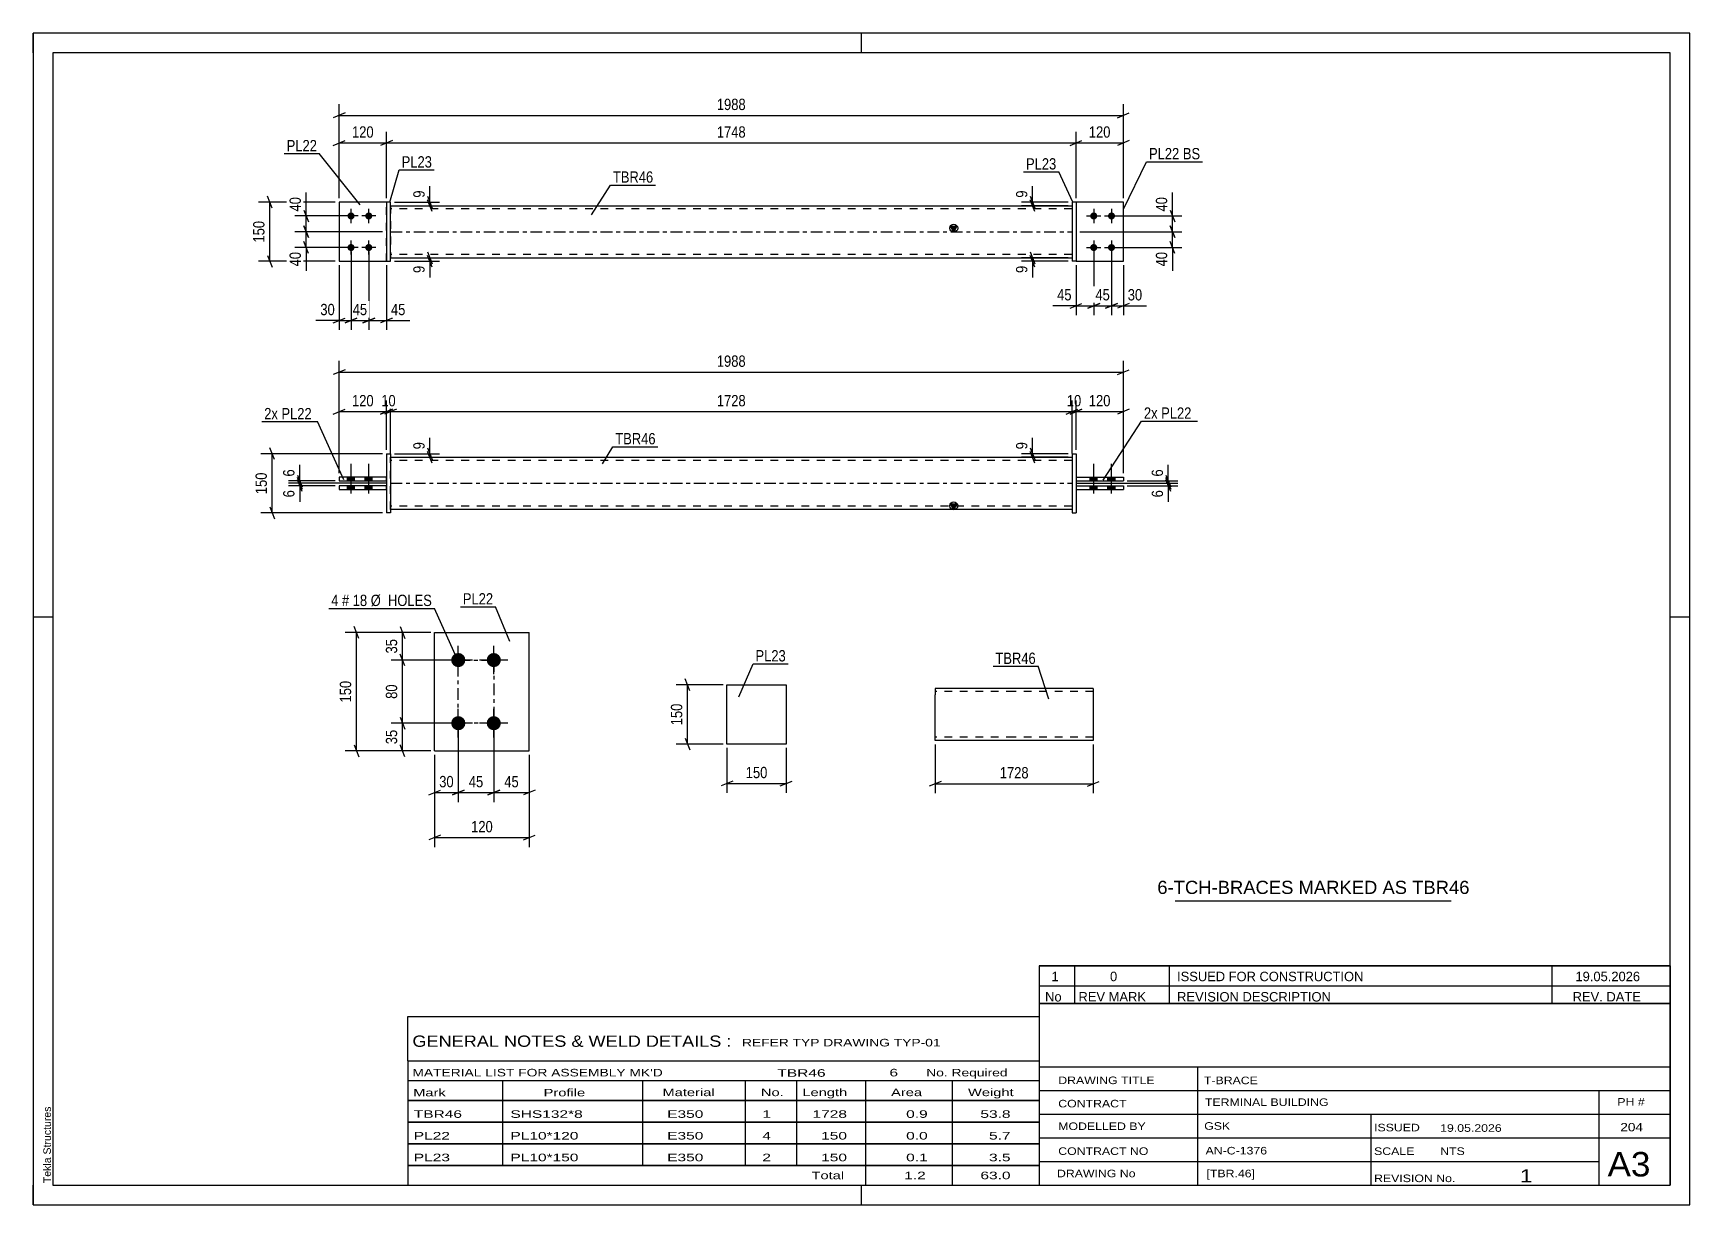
# Model space of a CAD drawing. Header units: millimetres. Extents: x 0 to 420, y 0 to 297.
import ezdxf

# ---------------------------------------------------------------- set-up
doc = ezdxf.new("R2010")
doc.units = ezdxf.units.MM
doc.linetypes.add('DXK_LINE_DOT2', pattern=[3.9198, 1.9599, -1.9599])
doc.linetypes.add('DXK_LINE_DOT3', pattern=[5.9187, 2.979, -0.9799, 0.9799, -0.9799])
doc.styles.add('Arial', font='ARIAL.TTF', dxfattribs={"height": 0.2})
doc.styles.add('Arial Narrow', font='ARIALN.TTF', dxfattribs={"height": 0.2})

# ---------------------------------------------------------------- blocks, each defined once
blk = doc.blocks.new('Unknown-489684297-3500')
at = {"color": 7, "linetype": 'Continuous'}
blk.add_line((289.5, 77.05), (359.5, 77.05), dxfattribs=at)
at = {"color": 7, "style": 'Arial'}
blk.add_text('6-TCH-BRACES MARKED AS TBR46', height=3.3428, dxfattribs=at).set_placement((284.99, 78.8))
blk = doc.blocks.new('Unknown-489684297-1163')
at = {"color": 5, "linetype": 'Continuous'}
for p, q in [((420, 297), (0, 297)), ((0, 297), (0, 0)), ((0, 292), (0, 297)), ((210, 292), (210, 297)), ((420, 0), (420, 297)), ((415, 292), (5, 292)), ((5, 292), (5, 5)), ((415, 5), (415, 292)), ((5, 149), (0, 149)), ((420, 149), (415, 149)), ((0, 0), (0, 5)), ((5, 5), (415, 5)), ((210, 0), (210, 5)), ((0, 0), (420, 0))]:
    blk.add_line(p, q, dxfattribs=at)
at = {"color": 174, "linetype": 'Continuous', "style": 'Arial'}
blk.add_text('Tekla Structures', height=1.9102, rotation=90, dxfattribs=at).set_placement((4.5, 5.5))
blk = doc.blocks.new('Unknown-489684297-3497')
at = {"color": 7, "linetype": 'Continuous'}
for p, q in [((255, 51.05), (255, 5)), ((255, 51.05), (415, 51.05)), ((415, 51), (415, 5)), ((255, 35), (415, 35)), ((295.14, 35), (295.14, 5)), ((255, 29), (415, 29)), ((397, 5.05), (397, 28.9)), ((255, 23), (415, 23)), ((339.14, 23), (339.14, 5)), ((255, 17), (415, 17)), ((255, 11), (397, 11)), ((255, 5), (415, 5))]:
    blk.add_line(p, q, dxfattribs=at)
at = {"color": 7, "style": 'Arial Narrow'}
for s, height, width, p in [('DRAWING TITLE', 1.9089, 1.425378, (259.88, 30.61)), ('T-BRACE', 1.909, 1.425378, (296.81, 30.59)), ('CONTRACT', 1.909, 1.425378, (259.88, 24.71)), ('TERMINAL BUILDING', 1.9089, 1.425378, (297.06, 25.07)), ('MODELLED BY', 1.9089, 1.425378, (259.88, 18.98)), ('GSK', 1.909, 1.425378, (296.88, 19.04)), ('ISSUED', 1.909, 1.425378, (339.94, 18.64)), ('19.05.2026', 1.909, 1.425378, (356.69, 18.52)), ('CONTRACT NO', 1.9089, 1.425378, (259.88, 12.66)), ('AN-C-1376', 1.909, 1.425378, (297.23, 12.78)), ('SCALE', 1.909, 1.425378, (339.94, 12.65)), ('A3', 6.204, 1.25, (399.14, 7.2)), ('DRAWING No', 1.909, 1.425378, (259.56, 7)), ('[TBR.46]', 1.909, 1.425378, (297.46, 6.99)), ('1', 3.34, 1.5, (376.91, 5.68)), ('REVISION No.', 1.9089, 1.425378, (339.94, 5.77))]:
    blk.add_text(s, height=height, dxfattribs=dict(at, width=width)).set_placement(p)
at = {"color": 7, "linetype": 'Continuous', "style": 'Arial Narrow'}
for s, height, width, p in [('PH #', 1.909, 1.43, (401.6, 25.15)), ('204', 2.1, 1.43, (402.37, 18.65)), ('NTS', 1.909, 1.425378, (356.7, 12.65))]:
    blk.add_text(s, height=height, dxfattribs=dict(at, width=width)).set_placement(p)
blk = doc.blocks.new('Unknown-489684297-3498')
at = {"color": 7, "linetype": 'Continuous'}
for p, q in [((95, 47.75), (255, 47.75)), ((95, 36.5), (95, 47.75)), ((255, 47.75), (255, 36.5)), ((95, 36.5), (255, 36.5)), ((95, 36.5), (95, 31.5)), ((255, 36.5), (255, 31.5)), ((95, 31.5), (255, 31.5)), ((95, 31.5), (95, 26.5)), ((119, 31.5), (119, 26.5)), ((154.5, 31.5), (154.5, 26.5)), ((180.5, 31.5), (180.5, 26.5)), ((193.5, 31.5), (193.5, 26.5)), ((211, 31.5), (211, 26.5)), ((233, 31.5), (233, 26.5)), ((255, 31.5), (255, 26.5)), ((95, 26.5), (255, 26.5)), ((95, 26.45), (95, 21.05)), ((95, 26.45), (255, 26.45)), ((119, 26.5), (119, 21)), ((154.5, 26.5), (154.5, 21)), ((180.5, 26.5), (180.5, 21)), ((193.5, 26.5), (193.5, 21)), ((211, 26.5), (211, 21)), ((233, 26.5), (233, 21)), ((255, 26.45), (255, 21.05)), ((95, 21.05), (255, 21.05)), ((119, 21), (119, 15.5)), ((154.5, 21), (154.5, 15.5)), ((180.5, 21), (180.5, 15.5)), ((193.5, 21), (193.5, 15.5)), ((211, 21), (211, 15.5)), ((233, 21), (233, 15.5)), ((95, 20.95), (95, 15.55)), ((95, 20.95), (255, 20.95)), ((255, 20.95), (255, 15.55)), ((95, 15.55), (255, 15.55)), ((95, 15.45), (95, 10.05)), ((95, 15.45), (255, 15.45)), ((119, 15.5), (119, 10)), ((154.5, 15.5), (154.5, 10)), ((180.5, 15.5), (180.5, 10)), ((193.5, 15.5), (193.5, 10)), ((211, 15.5), (211, 10)), ((233, 15.5), (233, 10)), ((255, 15.45), (255, 10.05)), ((95, 10.05), (255, 10.05)), ((95, 10), (255, 10)), ((95, 10), (95, 5)), ((211, 10), (211, 5)), ((233, 10), (233, 5)), ((255, 10), (255, 5)), ((95, 5), (255, 5))]:
    blk.add_line(p, q, dxfattribs=at)
at = {"color": 7, "style": 'Arial Narrow'}
for s, height, width, p in [('GENERAL NOTES & WELD DETAILS :', 2.8633, 1.4, (96.15, 40.06)), ('REFER TYP DRAWING TYP-01', 1.9089, 1.6, (179.7, 40.16)), ("MATERIAL LIST FOR ASSEMBLY MK'D", 1.9089, 1.6, (96.15, 32.56)), ('TBR46', 1.909, 1.794707, (188.68, 32.47)), ('6', 1.91, 1.794707, (217.08, 32.56)), ('No. Required', 1.9089, 1.6, (226.41, 32.56)), ('Mark', 1.909, 1.7, (96.34, 27.5)), ('Profile', 1.909, 1.7, (129.41, 27.5)), ('Material', 1.909, 1.7, (159.54, 27.56)), ('No.', 1.909, 1.7, (184.5, 27.56)), ('Length', 1.909, 1.7, (195, 27.56)), ('Area', 1.909, 1.7, (217.5, 27.56)), ('Weight', 1.909, 1.7, (237, 27.56))]:
    blk.add_text(s, height=height, dxfattribs=dict(at, width=width)).set_placement(p)
at = {"color": 7, "linetype": 'Continuous', "style": 'Arial Narrow'}
for s, height, width, p in [('TBR46', 1.909, 1.794707, (96.5, 22.06)), ('SHS132*8', 1.909, 1.794707, (121, 22.06)), ('E350', 1.909, 1.794707, (160.74, 22.06)), ('1', 1.91, 1.794707, (184.86, 22.06)), ('1728', 1.909, 1.794707, (197.58, 22.06)), ('0.9', 1.909, 1.794707, (221.32, 22.06)), ('53.8', 1.909, 1.794707, (240.14, 22.06)), ('PL22', 1.909, 1.794707, (96.5, 16.56)), ('PL10*120', 1.909, 1.794707, (121, 16.56)), ('E350', 1.909, 1.794707, (160.74, 16.56)), ('4', 1.91, 1.794707, (184.86, 16.56)), ('150', 1.909, 1.794707, (199.77, 16.56)), ('0.0', 1.909, 1.794707, (221.32, 16.56)), ('5.7', 1.909, 1.794707, (242.33, 16.56)), ('PL23', 1.909, 1.794707, (96.5, 11.06)), ('PL10*150', 1.909, 1.794707, (121, 11.06)), ('E350', 1.909, 1.794707, (160.74, 11.06)), ('2', 1.91, 1.794707, (184.86, 11.06)), ('150', 1.909, 1.794707, (199.77, 11.06)), ('0.1', 1.909, 1.794707, (221.32, 11.06)), ('3.5', 1.909, 1.794707, (242.33, 11.06)), ('Total', 1.909, 1.7, (197.33, 6.5)), ('1.2', 1.909, 1.794707, (220.83, 6.5)), ('63.0', 1.909, 1.794707, (240.14, 6.5))]:
    blk.add_text(s, height=height, dxfattribs=dict(at, width=width)).set_placement(p)
blk = doc.blocks.new('Unknown-489684297-3499')
at = {"color": 7, "linetype": 'Continuous'}
for p, q in [((255, 60.55), (415, 60.55)), ((415, 60.55), (255, 60.55)), ((255, 60.55), (255, 55.55)), ((264, 60.55), (264, 55.55)), ((288, 60.55), (288, 55.55)), ((385, 60.55), (385, 55.55)), ((415, 60.55), (415, 55.55)), ((255, 55.55), (415, 55.55)), ((255, 55.55), (255, 51.05)), ((255, 55.55), (415, 55.55)), ((264, 55.55), (264, 51.05)), ((288, 55.55), (288, 51.05)), ((385, 55.55), (385, 51.05)), ((415, 55.55), (415, 51.05)), ((415, 51.05), (255, 51.05))]:
    blk.add_line(p, q, dxfattribs=at)
at = {"color": 7, "linetype": 'Continuous', "style": 'Arial Narrow'}
for s, height, width, p in [('1', 2.39, 1.196471, (258.16, 56.7)), ('0', 2.39, 1.196471, (273, 56.7)), ('ISSUED FOR CONSTRUCTION', 2.3861, 1.196471, (290, 56.7)), ('19.05.2026', 2.386, 1.196471, (391, 56.7)), ('No', 2.386, 1.2, (256.54, 51.55)), ('REV MARK', 2.386, 1.2, (265, 51.55)), ('REVISION DESCRIPTION', 2.3861, 1.2, (290, 51.55)), ('REV. DATE', 2.386, 1.2, (390.28, 51.55))]:
    blk.add_text(s, height=height, dxfattribs=dict(at, width=width)).set_placement(p)
blk = doc.blocks.new('Bolt-489684297-1408 - 1400')
at = {"linetype": 'Continuous'}
for points in [[(79.69, 183.49), (81.49, 183.49), (81.49, 184.49), (79.69, 184.49)], [(79.69, 183.49), (81.49, 183.49), (81.49, 184.49), (79.69, 184.49)], [(79.69, 181.29), (81.49, 181.29), (81.49, 182.29), (79.69, 182.29)], [(79.69, 181.29), (81.49, 181.29), (81.49, 182.29), (79.69, 182.29)], [(84.19, 183.49), (85.99, 183.49), (85.99, 184.49), (84.19, 184.49)], [(84.19, 183.49), (85.99, 183.49), (85.99, 184.49), (84.19, 184.49)], [(84.19, 181.29), (85.99, 181.29), (85.99, 182.29), (84.19, 182.29)], [(84.19, 181.29), (85.99, 181.29), (85.99, 182.29), (84.19, 182.29)]]:
    blk.add_hatch(color=1, dxfattribs=at).paths.add_polyline_path(points)
at = {"color": 1, "linetype": 'Continuous'}
for p, q in [((80.59, 180.29), (80.59, 187.79)), ((80.59, 180.29), (80.59, 187.79)), ((85.09, 180.29), (85.09, 187.79)), ((85.09, 180.29), (85.09, 187.79)), ((79.69, 183.49), (79.69, 184.49)), ((79.69, 183.49), (79.69, 184.49)), ((79.69, 181.29), (79.69, 182.29)), ((79.69, 181.29), (79.69, 182.29)), ((81.49, 183.49), (81.49, 184.49)), ((81.49, 183.49), (81.49, 184.49)), ((81.49, 181.29), (81.49, 182.29)), ((81.49, 181.29), (81.49, 182.29)), ((84.19, 183.49), (84.19, 184.49)), ((84.19, 183.49), (84.19, 184.49)), ((84.19, 181.29), (84.19, 182.29)), ((84.19, 181.29), (84.19, 182.29)), ((85.99, 183.49), (85.99, 184.49)), ((85.99, 183.49), (85.99, 184.49)), ((85.99, 181.29), (85.99, 182.29)), ((85.99, 181.29), (85.99, 182.29))]:
    blk.add_line(p, q, dxfattribs=at)
blk = doc.blocks.new('Part-489684297-1456 - 1400')
at = {"color": 2, "linetype": 'Continuous'}
for p, q in [((264.38, 182.29), (264.38, 181.29)), ((264.38, 182.29), (276.38, 182.29)), ((264.38, 181.29), (276.38, 181.29)), ((276.38, 182.29), (276.38, 181.29))]:
    blk.add_line(p, q, dxfattribs=at)
blk = doc.blocks.new('Part-489684297-1471 - 1400')
at = {"linetype": 'Continuous'}
blk.add_hatch(color=2, dxfattribs=at).paths.add_polyline_path([(233.38, 176.29), (232.58, 177.69), (234.18, 177.69)])
at = {"color": 2, "linetype": 'Continuous'}
for p, q in [((90.59, 189.49), (263.38, 189.49)), ((233.38, 176.29), (232.58, 177.69)), ((232.58, 177.69), (234.18, 177.69)), ((234.18, 177.69), (233.38, 176.29)), ((263.38, 176.29), (90.59, 176.29))]:
    blk.add_line(p, q, dxfattribs=at)
at = {"color": 7, "linetype": 'DXK_LINE_DOT2'}
for p, q in [((90.59, 176.29), (90.59, 189.49)), ((263.38, 189.49), (263.38, 176.29)), ((263.38, 188.69), (90.59, 188.69)), ((263.38, 177.09), (90.59, 177.09))]:
    blk.add_line(p, q, dxfattribs=at)
at = {"color": 7, "linetype": 'DXK_LINE_DOT3'}
blk.add_line((90.59, 182.89), (263.38, 182.89), dxfattribs=at)
at = {"color": 2, "linetype": 'Continuous'}
blk.add_circle((233.38, 177.19), 1, dxfattribs=at)
blk = doc.blocks.new('Bolt-489684297-1409 - 1400')
at = {"linetype": 'Continuous'}
for points in [[(269.78, 184.49), (267.98, 184.49), (267.98, 183.49), (269.78, 183.49)], [(269.78, 184.49), (267.98, 184.49), (267.98, 183.49), (269.78, 183.49)], [(269.78, 182.29), (267.98, 182.29), (267.98, 181.29), (269.78, 181.29)], [(269.78, 182.29), (267.98, 182.29), (267.98, 181.29), (269.78, 181.29)], [(274.28, 184.49), (272.48, 184.49), (272.48, 183.49), (274.28, 183.49)], [(274.28, 184.49), (272.48, 184.49), (272.48, 183.49), (274.28, 183.49)], [(274.28, 182.29), (272.48, 182.29), (272.48, 181.29), (274.28, 181.29)], [(274.28, 182.29), (272.48, 182.29), (272.48, 181.29), (274.28, 181.29)]]:
    blk.add_hatch(color=1, dxfattribs=at).paths.add_polyline_path(points)
at = {"color": 1, "linetype": 'Continuous'}
for p, q in [((268.88, 180.29), (268.88, 187.79)), ((268.88, 180.29), (268.88, 187.79)), ((273.38, 180.29), (273.38, 187.79)), ((273.38, 180.29), (273.38, 187.79)), ((267.98, 183.49), (267.98, 184.49)), ((267.98, 183.49), (267.98, 184.49)), ((267.98, 181.29), (267.98, 182.29)), ((267.98, 181.29), (267.98, 182.29)), ((269.78, 183.49), (269.78, 184.49)), ((269.78, 183.49), (269.78, 184.49)), ((269.78, 181.29), (269.78, 182.29)), ((269.78, 181.29), (269.78, 182.29)), ((272.48, 183.49), (272.48, 184.49)), ((272.48, 183.49), (272.48, 184.49)), ((272.48, 181.29), (272.48, 182.29)), ((272.48, 181.29), (272.48, 182.29)), ((274.28, 183.49), (274.28, 184.49)), ((274.28, 183.49), (274.28, 184.49)), ((274.28, 181.29), (274.28, 182.29)), ((274.28, 181.29), (274.28, 182.29))]:
    blk.add_line(p, q, dxfattribs=at)
blk = doc.blocks.new('Part-489684297-1412 - 1400')
at = {"color": 2, "linetype": 'Continuous'}
for p, q in [((89.59, 190.39), (90.59, 190.39)), ((89.59, 190.39), (89.59, 175.39)), ((90.59, 190.39), (90.59, 175.39)), ((90.59, 175.39), (89.59, 175.39))]:
    blk.add_line(p, q, dxfattribs=at)
blk = doc.blocks.new('Part-489684297-1446 - 1400')
at = {"color": 2, "linetype": 'Continuous'}
for p, q in [((263.38, 190.39), (263.38, 175.39)), ((263.38, 190.39), (264.38, 190.39)), ((264.38, 190.39), (264.38, 175.39)), ((263.38, 175.39), (264.38, 175.39))]:
    blk.add_line(p, q, dxfattribs=at)
blk = doc.blocks.new('Part-489684297-1438 - 1400')
at = {"color": 2, "linetype": 'Continuous'}
for p, q in [((89.59, 184.49), (77.59, 184.49)), ((77.59, 184.49), (77.59, 183.49)), ((77.59, 183.49), (89.59, 183.49)), ((89.59, 183.49), (89.59, 184.49))]:
    blk.add_line(p, q, dxfattribs=at)
blk = doc.blocks.new('Part-489684297-1451 - 1400')
at = {"color": 2, "linetype": 'Continuous'}
for p, q in [((264.38, 184.49), (264.38, 183.49)), ((264.38, 184.49), (276.38, 184.49)), ((264.38, 183.49), (276.38, 183.49)), ((276.38, 184.49), (276.38, 183.49))]:
    blk.add_line(p, q, dxfattribs=at)
blk = doc.blocks.new('Part-489684297-1443 - 1400')
at = {"color": 2, "linetype": 'Continuous'}
for p, q in [((77.59, 182.29), (77.59, 181.29)), ((89.59, 182.29), (77.59, 182.29)), ((77.59, 181.29), (89.59, 181.29)), ((89.59, 181.29), (89.59, 182.29))]:
    blk.add_line(p, q, dxfattribs=at)
blk = doc.blocks.new('Part-489684297-1695 - 1676')
at = {"color": 2, "linetype": 'Continuous'}
for p, q in [((90.59, 254.16), (89.59, 254.16)), ((89.59, 254.16), (89.59, 239.16)), ((90.59, 239.16), (90.59, 254.16)), ((89.59, 239.16), (90.59, 239.16))]:
    blk.add_line(p, q, dxfattribs=at)
blk = doc.blocks.new('Bolt-489684297-1679 - 1676')
at = {"linetype": 'Continuous'}
for points in [[(80.59, 249.76, -1), (80.59, 251.56, -1)], [(85.09, 249.76, -1), (85.09, 251.56, -1)], [(80.59, 241.76, -1), (80.59, 243.56, -1)], [(85.09, 241.76, -1), (85.09, 243.56, -1)]]:
    blk.add_hatch(color=1, dxfattribs=at).paths.add_polyline_path(points)
at = {"color": 1, "linetype": 'Continuous'}
for p, q in [((80.59, 248.86), (80.59, 252.46)), ((85.09, 248.86), (85.09, 252.46)), ((82.39, 250.66), (78.79, 250.66)), ((86.89, 250.66), (83.29, 250.66)), ((80.59, 240.86), (80.59, 244.46)), ((85.09, 240.86), (85.09, 244.46)), ((82.39, 242.66), (78.79, 242.66)), ((86.89, 242.66), (83.29, 242.66))]:
    blk.add_line(p, q, dxfattribs=at)
blk = doc.blocks.new('Bolt-489684297-1680 - 1676')
at = {"linetype": 'Continuous'}
for points in [[(268.88, 251.56, -1), (268.88, 249.76, -1)], [(273.38, 251.56, -1), (273.38, 249.76, -1)], [(268.88, 243.56, -1), (268.88, 241.76, -1)], [(273.38, 243.56, -1), (273.38, 241.76, -1)]]:
    blk.add_hatch(color=1, dxfattribs=at).paths.add_polyline_path(points)
at = {"color": 1, "linetype": 'Continuous'}
for p, q in [((268.88, 252.46), (268.88, 248.86)), ((273.38, 252.46), (273.38, 248.86)), ((267.08, 250.66), (270.68, 250.66)), ((271.58, 250.66), (275.18, 250.66)), ((268.88, 244.46), (268.88, 240.86)), ((273.38, 244.46), (273.38, 240.86)), ((267.08, 242.66), (270.68, 242.66)), ((271.58, 242.66), (275.18, 242.66))]:
    blk.add_line(p, q, dxfattribs=at)
blk = doc.blocks.new('Part-489684297-1700 - 1676')
at = {"color": 2, "linetype": 'Continuous'}
for p, q in [((89.59, 254.16), (77.59, 254.16)), ((77.59, 254.16), (77.59, 239.16)), ((77.59, 239.16), (89.59, 239.16))]:
    blk.add_line(p, q, dxfattribs=at)
at = {"color": 7, "linetype": 'DXK_LINE_DOT2'}
blk.add_line((89.59, 239.16), (89.59, 254.16), dxfattribs=at)
blk = doc.blocks.new('Part-489684297-1701 - 1676')
at = {"color": 7, "linetype": 'DXK_LINE_DOT2'}
for p, q in [((89.59, 254.16), (77.59, 254.16)), ((77.59, 254.16), (77.59, 239.16)), ((89.59, 239.16), (89.59, 254.16)), ((77.59, 239.16), (89.59, 239.16))]:
    blk.add_line(p, q, dxfattribs=at)
blk = doc.blocks.new('Part-489684297-1706 - 1676')
at = {"color": 2, "linetype": 'Continuous'}
for p, q in [((264.38, 254.16), (263.38, 254.16)), ((263.38, 254.16), (263.38, 239.16)), ((264.38, 254.16), (264.38, 239.16)), ((264.38, 239.16), (263.38, 239.16))]:
    blk.add_line(p, q, dxfattribs=at)
blk = doc.blocks.new('Part-489684297-1731 - 1676')
at = {"color": 2, "linetype": 'Continuous'}
for p, q in [((276.38, 254.16), (264.38, 254.16)), ((276.38, 239.16), (276.38, 254.16)), ((264.38, 239.16), (276.38, 239.16))]:
    blk.add_line(p, q, dxfattribs=at)
at = {"color": 7, "linetype": 'DXK_LINE_DOT2'}
blk.add_line((264.38, 254.16), (264.38, 239.16), dxfattribs=at)
blk = doc.blocks.new('Part-489684297-1736 - 1676')
at = {"color": 7, "linetype": 'DXK_LINE_DOT2'}
for p, q in [((276.38, 254.16), (264.38, 254.16)), ((264.38, 254.16), (264.38, 239.16)), ((276.38, 239.16), (276.38, 254.16)), ((264.38, 239.16), (276.38, 239.16))]:
    blk.add_line(p, q, dxfattribs=at)
blk = doc.blocks.new('Part-489684297-1741 - 1676')
at = {"linetype": 'Continuous'}
blk.add_hatch(color=2, dxfattribs=at).paths.add_polyline_path([(233.38, 246.66), (232.58, 248.06), (234.18, 248.06)])
at = {"color": 2, "linetype": 'Continuous'}
for p, q in [((90.59, 253.26), (263.38, 253.26)), ((233.38, 246.66), (232.58, 248.06)), ((232.58, 248.06), (234.18, 248.06)), ((234.18, 248.06), (233.38, 246.66)), ((90.59, 240.06), (263.38, 240.06))]:
    blk.add_line(p, q, dxfattribs=at)
at = {"color": 7, "linetype": 'DXK_LINE_DOT2'}
for p, q in [((90.59, 253.26), (90.59, 240.06)), ((263.38, 252.46), (90.59, 252.46)), ((263.38, 253.26), (263.38, 240.06)), ((263.38, 240.86), (90.59, 240.86))]:
    blk.add_line(p, q, dxfattribs=at)
at = {"color": 7, "linetype": 'DXK_LINE_DOT3'}
blk.add_line((90.59, 246.66), (263.38, 246.66), dxfattribs=at)
at = {"color": 2, "linetype": 'Continuous'}
blk.add_circle((233.38, 247.56), 1, dxfattribs=at)
blk = doc.blocks.new('Part-489684297-2293 - 2286')
at = {"color": 2, "linetype": 'Continuous'}
for p, q in [((228.67, 130.91), (228.67, 129.31)), ((248.67, 130.91), (228.67, 130.91)), ((268.77, 130.91), (248.77, 130.91)), ((268.77, 130.91), (268.77, 129.31)), ((228.67, 117.71), (228.67, 129.31)), ((268.77, 129.31), (268.77, 117.71)), ((248.67, 117.71), (228.67, 117.71)), ((268.77, 117.71), (248.77, 117.71))]:
    blk.add_line(p, q, dxfattribs=at)
at = {"color": 7, "linetype": 'DXK_LINE_DOT2'}
for p, q in [((248.67, 130.11), (228.67, 130.11)), ((268.77, 130.11), (248.77, 130.11)), ((228.67, 118.51), (228.67, 118.58)), ((248.67, 118.51), (228.67, 118.51)), ((268.77, 118.51), (248.77, 118.51)), ((268.77, 118.51), (268.77, 118.58))]:
    blk.add_line(p, q, dxfattribs=at)
blk = doc.blocks.new('Bolt-489684297-2102 - 2040')
at = {"linetype": 'Continuous'}
for points in [[(107.78, 136.29, -1), (107.78, 139.89, -1)], [(116.78, 136.29, -1), (116.78, 139.89, -1)], [(107.78, 120.29, -1), (107.78, 123.89, -1)], [(116.78, 120.29, -1), (116.78, 123.89, -1)]]:
    blk.add_hatch(color=1, dxfattribs=at).paths.add_polyline_path(points)
at = {"color": 1, "linetype": 'Continuous'}
for p, q in [((107.78, 134.49), (107.78, 141.69)), ((116.78, 134.49), (116.78, 141.69)), ((111.38, 138.09), (104.18, 138.09)), ((120.38, 138.09), (113.18, 138.09)), ((111.38, 122.09), (104.18, 122.09)), ((107.78, 118.49), (107.78, 125.69)), ((120.38, 122.09), (113.18, 122.09)), ((116.78, 118.49), (116.78, 125.69))]:
    blk.add_line(p, q, dxfattribs=at)
blk = doc.blocks.new('Part-489684297-2107 - 2040')
at = {"color": 2, "linetype": 'Continuous'}
for p, q in [((101.78, 115.09), (101.78, 145.09)), ((101.78, 145.09), (125.78, 145.09)), ((125.78, 115.09), (125.78, 145.09)), ((101.78, 115.09), (125.78, 115.09))]:
    blk.add_line(p, q, dxfattribs=at)
blk = doc.blocks.new('Part-489684297-2267 - 2261')
at = {"color": 2, "linetype": 'Continuous'}
for p, q in [((175.9, 131.81), (190.9, 131.81)), ((175.9, 116.81), (175.9, 131.81)), ((190.9, 131.81), (190.9, 116.81)), ((190.9, 116.81), (175.9, 116.81))]:
    blk.add_line(p, q, dxfattribs=at)
blk = doc.blocks.new('Rectangle-489684297-2247 - 2040')
at = {"color": 1, "linetype": 'DXK_LINE_DOT3'}
blk.add_lwpolyline([(107.78, 138.09), (116.78, 138.09), (116.78, 122.09), (107.78, 122.09), (107.78, 138.09)], close=True, dxfattribs=at)
blk = doc.blocks.new('StraightDimension-489684297-1553 - 1400')
at = {"color": 7, "linetype": 'Continuous'}
for p, q in [((89.59, 182.89), (64.74, 182.89)), ((76.59, 182.29), (64.74, 182.29)), ((66.99, 184.39), (68.19, 181.39)), ((68.19, 180.79), (66.99, 183.79)), ((67.59, 182.29), (67.59, 182.89))]:
    blk.add_line(p, q, dxfattribs=at)
at = {"color": 0}
blk.add_wipeout([(66.84, 181.76), (62.64, 181.76), (62.64, 178.73), (66.84, 178.73)], dxfattribs=at)
at = {"color": 7, "linetype": 'Continuous'}
blk.add_line((67.59, 182.29), (67.59, 178.21), dxfattribs=at)
blk.add_line((67.59, 182.29), (67.59, 178.21), dxfattribs=at)
at = {"color": 3, "style": 'Arial Narrow'}
blk.add_text('6', height=2.86, rotation=90.0002, dxfattribs=at).set_placement((66.24, 179.33))
blk = doc.blocks.new('StraightDimension-489684297-1542 - 1400')
at = {"color": 7, "linetype": 'Continuous'}
for p, q in [((261.88, 200.46), (264.88, 201.66)), ((265.88, 201.66), (262.88, 200.46)), ((263.38, 190.49), (263.38, 203.91)), ((264.38, 191.39), (264.38, 203.91)), ((263.38, 201.06), (264.38, 201.06))]:
    blk.add_line(p, q, dxfattribs=at)
at = {"color": 0}
blk.add_wipeout([(266.3, 201.81), (266.3, 206.01), (261.45, 206.01), (261.45, 201.81)], dxfattribs=at)
at = {"color": 3, "style": 'Arial Narrow'}
blk.add_text('10', height=2.863, dxfattribs=at).set_placement((262.05, 202.41))
blk = doc.blocks.new('StraightDimension-489684297-1597 - 1400')
at = {"color": 7, "linetype": 'Continuous'}
for p, q in [((264.38, 182.89), (290.18, 182.89)), ((277.38, 182.29), (290.18, 182.29)), ((287.18, 184.39), (288.38, 181.39)), ((288.38, 180.79), (287.18, 183.79)), ((287.78, 182.29), (287.78, 182.89))]:
    blk.add_line(p, q, dxfattribs=at)
at = {"color": 0}
blk.add_wipeout([(287.03, 181.76), (282.83, 181.76), (282.83, 178.73), (287.03, 178.73)], dxfattribs=at)
at = {"color": 7, "linetype": 'Continuous'}
blk.add_line((287.78, 182.29), (287.78, 178.21), dxfattribs=at)
blk.add_line((287.78, 182.29), (287.78, 178.21), dxfattribs=at)
at = {"color": 3, "style": 'Arial Narrow'}
blk.add_text('6', height=2.86, rotation=90.0002, dxfattribs=at).set_placement((286.43, 179.33))
blk = doc.blocks.new('StraightDimension-489684297-1512 - 1400')
at = {"color": 7, "linetype": 'Continuous'}
for p, q in [((92.09, 201.66), (89.09, 200.46)), ((90.59, 190.49), (90.59, 203.91)), ((261.88, 200.46), (264.88, 201.66)), ((263.38, 190.49), (263.38, 203.91)), ((90.59, 201.06), (263.38, 201.06))]:
    blk.add_line(p, q, dxfattribs=at)
at = {"color": 0}
blk.add_wipeout([(181.24, 201.81), (181.24, 206.01), (172.73, 206.01), (172.73, 201.81)], dxfattribs=at)
at = {"color": 3, "style": 'Arial Narrow'}
blk.add_text('1728', height=2.863, dxfattribs=at).set_placement((173.33, 202.41))
blk = doc.blocks.new('StraightDimension-489684297-1480 - 1400')
at = {"color": 7, "linetype": 'Continuous'}
for p, q in [((91.59, 190.39), (102.99, 190.39)), ((91.59, 189.49), (102.99, 189.49)), ((99.99, 191.89), (101.19, 188.89)), ((101.19, 187.99), (99.99, 190.99)), ((100.59, 189.49), (100.59, 190.39))]:
    blk.add_line(p, q, dxfattribs=at)
at = {"color": 0}
blk.add_wipeout([(99.84, 193.94), (95.64, 193.94), (95.64, 190.91), (99.84, 190.91)], dxfattribs=at)
at = {"color": 7, "linetype": 'Continuous'}
blk.add_line((100.59, 190.39), (100.59, 194.46), dxfattribs=at)
blk.add_line((100.59, 190.39), (100.59, 194.46), dxfattribs=at)
at = {"color": 3, "style": 'Arial Narrow'}
blk.add_text('9', height=2.86, rotation=90.0002, dxfattribs=at).set_placement((99.24, 191.51))
blk = doc.blocks.new('StraightDimension-489684297-1496 - 1400')
at = {"color": 7, "linetype": 'Continuous'}
for p, q in [((262.88, 200.46), (265.88, 201.66)), ((264.38, 191.39), (264.38, 203.91)), ((277.88, 201.66), (274.88, 200.46)), ((276.38, 185.49), (276.38, 203.91)), ((264.38, 201.06), (276.38, 201.06))]:
    blk.add_line(p, q, dxfattribs=at)
at = {"color": 0}
blk.add_wipeout([(273.72, 201.81), (273.72, 206.01), (267.03, 206.01), (267.03, 201.81)], dxfattribs=at)
at = {"color": 3, "style": 'Arial Narrow'}
blk.add_text('120', height=2.863, dxfattribs=at).set_placement((267.63, 202.41))
blk = doc.blocks.new('StraightDimension-489684297-1522 - 1400')
at = {"color": 7, "linetype": 'Continuous'}
for p, q in [((88.09, 200.46), (91.09, 201.66)), ((92.09, 201.66), (89.09, 200.46)), ((89.59, 191.39), (89.59, 203.91)), ((90.59, 190.49), (90.59, 203.91)), ((89.59, 201.06), (90.59, 201.06))]:
    blk.add_line(p, q, dxfattribs=at)
at = {"color": 0}
blk.add_wipeout([(92.52, 201.81), (92.52, 206.01), (87.66, 206.01), (87.66, 201.81)], dxfattribs=at)
at = {"color": 3, "style": 'Arial Narrow'}
blk.add_text('10', height=2.863, dxfattribs=at).set_placement((88.26, 202.41))
blk = doc.blocks.new('StraightDimension-489684297-1613 - 1400')
at = {"color": 7, "linetype": 'Continuous'}
for p, q in [((287.18, 184.99), (288.38, 181.99)), ((264.38, 182.89), (290.18, 182.89)), ((277.38, 183.49), (290.18, 183.49)), ((288.38, 181.39), (287.18, 184.39)), ((287.78, 182.89), (287.78, 183.49))]:
    blk.add_line(p, q, dxfattribs=at)
at = {"color": 0}
blk.add_wipeout([(287.03, 187.04), (282.83, 187.04), (282.83, 184.01), (287.03, 184.01)], dxfattribs=at)
at = {"color": 7, "linetype": 'Continuous'}
blk.add_line((287.78, 183.49), (287.78, 187.56), dxfattribs=at)
blk.add_line((287.78, 183.49), (287.78, 187.56), dxfattribs=at)
at = {"color": 3, "style": 'Arial Narrow'}
blk.add_text('6', height=2.86, rotation=90.0002, dxfattribs=at).set_placement((286.43, 184.61))
blk = doc.blocks.new('StraightDimension-489684297-1532 - 1400')
at = {"color": 7, "linetype": 'Continuous'}
for p, q in [((76.09, 200.46), (79.09, 201.66)), ((77.59, 185.49), (77.59, 203.91)), ((91.09, 201.66), (88.09, 200.46)), ((89.59, 191.39), (89.59, 203.91)), ((77.59, 201.06), (89.59, 201.06))]:
    blk.add_line(p, q, dxfattribs=at)
at = {"color": 0}
blk.add_wipeout([(86.93, 201.81), (86.93, 206.01), (80.24, 206.01), (80.24, 201.81)], dxfattribs=at)
at = {"color": 3, "style": 'Arial Narrow'}
blk.add_text('120', height=2.863, dxfattribs=at).set_placement((80.84, 202.41))
blk = doc.blocks.new('StraightDimension-489684297-1569 - 1400')
at = {"color": 7, "linetype": 'Continuous'}
for p, q in [((66.99, 184.99), (68.19, 181.99)), ((76.59, 183.49), (64.74, 183.49)), ((89.59, 182.89), (64.74, 182.89)), ((68.19, 181.39), (66.99, 184.39)), ((67.59, 182.89), (67.59, 183.49))]:
    blk.add_line(p, q, dxfattribs=at)
at = {"color": 0}
blk.add_wipeout([(66.84, 187.04), (62.64, 187.04), (62.64, 184.01), (66.84, 184.01)], dxfattribs=at)
at = {"color": 7, "linetype": 'Continuous'}
blk.add_line((67.59, 183.49), (67.59, 187.56), dxfattribs=at)
blk.add_line((67.59, 183.49), (67.59, 187.56), dxfattribs=at)
at = {"color": 3, "style": 'Arial Narrow'}
blk.add_text('6', height=2.86, rotation=90.0002, dxfattribs=at).set_placement((66.24, 184.61))
blk = doc.blocks.new('StraightDimension-489684297-1586 - 1400')
at = {"color": 7, "linetype": 'Continuous'}
for p, q in [((79.09, 211.68), (76.09, 210.48)), ((77.59, 185.49), (77.59, 213.93)), ((77.59, 211.08), (276.38, 211.08)), ((274.88, 210.48), (277.88, 211.68)), ((276.38, 185.49), (276.38, 213.93))]:
    blk.add_line(p, q, dxfattribs=at)
at = {"color": 0}
blk.add_wipeout([(181.24, 211.83), (181.24, 216.03), (172.73, 216.03), (172.73, 211.83)], dxfattribs=at)
at = {"color": 3, "style": 'Arial Narrow'}
blk.add_text('1988', height=2.863, dxfattribs=at).set_placement((173.33, 212.43))
blk = doc.blocks.new('StraightDimension-489684297-1630 - 1400')
at = {"color": 7, "linetype": 'Continuous'}
for p, q in [((262.38, 190.39), (250.53, 190.39)), ((262.38, 189.49), (250.53, 189.49)), ((252.78, 191.89), (253.98, 188.89)), ((253.98, 187.99), (252.78, 190.99)), ((253.38, 189.49), (253.38, 190.39))]:
    blk.add_line(p, q, dxfattribs=at)
at = {"color": 0}
blk.add_wipeout([(252.63, 193.94), (248.43, 193.94), (248.43, 190.91), (252.63, 190.91)], dxfattribs=at)
at = {"color": 7, "linetype": 'Continuous'}
blk.add_line((253.38, 190.39), (253.38, 194.46), dxfattribs=at)
blk.add_line((253.38, 190.39), (253.38, 194.46), dxfattribs=at)
at = {"color": 3, "style": 'Arial Narrow'}
blk.add_text('9', height=2.86, rotation=90.0002, dxfattribs=at).set_placement((252.03, 191.51))
blk = doc.blocks.new('StraightDimension-489684297-3409 - 1400')
at = {"color": 7, "linetype": 'Continuous'}
for p, q in [((88.59, 190.39), (57.75, 190.39)), ((61.2, 188.89), (60, 191.89)), ((60.6, 175.39), (60.6, 190.39)), ((60, 176.89), (61.2, 173.89)), ((88.59, 175.39), (57.75, 175.39))]:
    blk.add_line(p, q, dxfattribs=at)
at = {"color": 0}
blk.add_wipeout([(59.85, 186.23), (55.65, 186.23), (55.65, 179.54), (59.85, 179.54)], dxfattribs=at)
at = {"color": 3, "style": 'Arial Narrow'}
blk.add_text('150', height=2.863, rotation=90.0002, dxfattribs=at).set_placement((59.25, 180.14))
blk = doc.blocks.new('StraightDimension-489684297-1903 - 1676')
at = {"color": 7, "linetype": 'Continuous'}
for p, q in [((85.09, 241.66), (85.09, 221.76)), ((89.59, 238.16), (89.59, 221.76)), ((83.59, 223.56), (86.59, 224.76)), ((85.09, 224.16), (89.59, 224.16)), ((91.09, 224.76), (88.09, 223.56))]:
    blk.add_line(p, q, dxfattribs=at)
at = {"color": 0}
blk.add_wipeout([(94.97, 224.91), (94.97, 229.11), (90.11, 229.11), (90.11, 224.91)], dxfattribs=at)
at = {"color": 7, "linetype": 'Continuous'}
blk.add_line((89.59, 224.16), (95.49, 224.16), dxfattribs=at)
blk.add_line((89.59, 224.16), (95.49, 224.16), dxfattribs=at)
at = {"color": 3, "style": 'Arial Narrow'}
blk.add_text('45', height=2.863, dxfattribs=at).set_placement((90.71, 225.51))
blk = doc.blocks.new('StraightDimension-489684297-1887 - 1676')
at = {"color": 7, "linetype": 'Continuous'}
for p, q in [((80.59, 241.66), (80.59, 221.76)), ((85.09, 241.66), (85.09, 221.76)), ((79.09, 223.56), (82.09, 224.76)), ((80.59, 224.16), (85.09, 224.16)), ((86.59, 224.76), (83.59, 223.56))]:
    blk.add_line(p, q, dxfattribs=at)
at = {"color": 0}
blk.add_wipeout([(85.27, 224.91), (85.27, 229.11), (80.41, 229.11), (80.41, 224.91)], dxfattribs=at)
at = {"color": 3, "style": 'Arial Narrow'}
blk.add_text('45', height=2.863, dxfattribs=at).set_placement((81.01, 225.51))
blk = doc.blocks.new('StraightDimension-489684297-1744 - 1676')
at = {"color": 7, "linetype": 'Continuous'}
for p, q in [((268.88, 241.66), (268.88, 225.51)), ((264.38, 238.16), (264.38, 225.51)), ((262.88, 227.31), (265.88, 228.51)), ((264.38, 227.91), (268.88, 227.91)), ((270.38, 228.51), (267.38, 227.31))]:
    blk.add_line(p, q, dxfattribs=at)
at = {"color": 0}
blk.add_wipeout([(263.85, 228.66), (263.85, 232.86), (259, 232.86), (259, 228.66)], dxfattribs=at)
at = {"color": 7, "linetype": 'Continuous'}
blk.add_line((264.38, 227.91), (258.47, 227.91), dxfattribs=at)
blk.add_line((264.38, 227.91), (258.47, 227.91), dxfattribs=at)
at = {"color": 3, "style": 'Arial Narrow'}
blk.add_text('45', height=2.863, dxfattribs=at).set_placement((259.6, 229.26))
blk = doc.blocks.new('StraightDimension-489684297-1766 - 1676')
at = {"color": 7, "linetype": 'Continuous'}
for p, q in [((268.88, 241.66), (268.88, 225.51)), ((273.38, 241.66), (273.38, 225.51)), ((267.38, 227.31), (270.38, 228.51)), ((268.88, 227.91), (273.38, 227.91)), ((274.88, 228.51), (271.88, 227.31))]:
    blk.add_line(p, q, dxfattribs=at)
at = {"color": 0}
blk.add_wipeout([(273.55, 228.66), (273.55, 232.86), (268.7, 232.86), (268.7, 228.66)], dxfattribs=at)
at = {"color": 3, "style": 'Arial Narrow'}
blk.add_text('45', height=2.863, dxfattribs=at).set_placement((269.3, 229.26))
blk = doc.blocks.new('StraightDimension-489684297-1926 - 1676')
at = {"color": 7, "linetype": 'Continuous'}
for p, q in [((77.59, 255.16), (77.59, 279.01)), ((276.38, 255.16), (276.38, 279.01)), ((79.09, 276.76), (76.09, 275.56)), ((77.59, 276.16), (276.38, 276.16)), ((274.88, 275.56), (277.88, 276.76))]:
    blk.add_line(p, q, dxfattribs=at)
at = {"color": 0}
blk.add_wipeout([(181.24, 276.91), (181.24, 281.11), (172.73, 281.11), (172.73, 276.91)], dxfattribs=at)
at = {"color": 3, "style": 'Arial Narrow'}
blk.add_text('1988', height=2.863, dxfattribs=at).set_placement((173.33, 277.51))
blk = doc.blocks.new('StraightDimension-489684297-1782 - 1676')
at = {"color": 7, "linetype": 'Continuous'}
for p, q in [((273.38, 241.66), (273.38, 225.51)), ((276.38, 238.16), (276.38, 225.51)), ((271.88, 227.31), (274.88, 228.51)), ((273.38, 227.91), (276.38, 227.91)), ((277.88, 228.51), (274.88, 227.31))]:
    blk.add_line(p, q, dxfattribs=at)
at = {"color": 0}
blk.add_wipeout([(281.76, 228.66), (281.76, 232.86), (276.9, 232.86), (276.9, 228.66)], dxfattribs=at)
at = {"color": 7, "linetype": 'Continuous'}
blk.add_line((276.38, 227.91), (282.28, 227.91), dxfattribs=at)
blk.add_line((276.38, 227.91), (282.28, 227.91), dxfattribs=at)
at = {"color": 3, "style": 'Arial Narrow'}
blk.add_text('30', height=2.863, dxfattribs=at).set_placement((277.5, 229.26))
blk = doc.blocks.new('StraightDimension-489684297-1802 - 1676')
at = {"color": 7, "linetype": 'Continuous'}
for p, q in [((288.24, 248.16), (289.44, 245.16)), ((265.38, 246.66), (291.24, 246.66)), ((289.44, 241.16), (288.24, 244.16)), ((288.84, 242.66), (288.84, 246.66)), ((274.38, 242.66), (291.24, 242.66))]:
    blk.add_line(p, q, dxfattribs=at)
at = {"color": 0}
blk.add_wipeout([(288.09, 242.14), (283.89, 242.14), (283.89, 237.28), (288.09, 237.28)], dxfattribs=at)
at = {"color": 7, "linetype": 'Continuous'}
blk.add_line((288.84, 242.66), (288.84, 236.76), dxfattribs=at)
blk.add_line((288.84, 242.66), (288.84, 236.76), dxfattribs=at)
at = {"color": 3, "style": 'Arial Narrow'}
blk.add_text('40', height=2.863, rotation=90.0002, dxfattribs=at).set_placement((287.49, 237.88))
blk = doc.blocks.new('StraightDimension-489684297-3389 - 1676')
at = {"color": 7, "linetype": 'Continuous'}
for p, q in [((76.59, 254.16), (57.14, 254.16)), ((60.59, 252.66), (59.39, 255.66)), ((59.99, 239.16), (59.99, 254.16)), ((59.39, 240.66), (60.59, 237.66)), ((76.59, 239.16), (57.14, 239.16))]:
    blk.add_line(p, q, dxfattribs=at)
at = {"color": 0}
blk.add_wipeout([(59.24, 250.01), (55.04, 250.01), (55.04, 243.32), (59.24, 243.32)], dxfattribs=at)
at = {"color": 3, "style": 'Arial Narrow'}
blk.add_text('150', height=2.863, rotation=90.0002, dxfattribs=at).set_placement((58.64, 243.92))
blk = doc.blocks.new('StraightDimension-489684297-1811 - 1676')
at = {"color": 7, "linetype": 'Continuous'}
for p, q in [((288.24, 252.16), (289.44, 249.16)), ((274.38, 250.66), (291.24, 250.66)), ((289.44, 245.16), (288.24, 248.16)), ((288.84, 246.66), (288.84, 250.66)), ((265.38, 246.66), (291.24, 246.66))]:
    blk.add_line(p, q, dxfattribs=at)
at = {"color": 0}
blk.add_wipeout([(288.09, 256.04), (283.89, 256.04), (283.89, 251.19), (288.09, 251.19)], dxfattribs=at)
at = {"color": 7, "linetype": 'Continuous'}
blk.add_line((288.84, 250.66), (288.84, 256.57), dxfattribs=at)
blk.add_line((288.84, 250.66), (288.84, 256.57), dxfattribs=at)
at = {"color": 3, "style": 'Arial Narrow'}
blk.add_text('40', height=2.863, rotation=90.0002, dxfattribs=at).set_placement((287.49, 251.79))
blk = doc.blocks.new('StraightDimension-489684297-1842 - 1676')
at = {"color": 7, "linetype": 'Continuous'}
for p, q in [((68.62, 248.16), (69.82, 245.16)), ((88.59, 246.66), (66.37, 246.66)), ((69.82, 241.16), (68.62, 244.16)), ((69.22, 242.66), (69.22, 246.66)), ((79.59, 242.66), (66.37, 242.66))]:
    blk.add_line(p, q, dxfattribs=at)
at = {"color": 0}
blk.add_wipeout([(68.47, 242.14), (64.27, 242.14), (64.27, 237.28), (68.47, 237.28)], dxfattribs=at)
at = {"color": 7, "linetype": 'Continuous'}
blk.add_line((69.22, 242.66), (69.22, 236.76), dxfattribs=at)
blk.add_line((69.22, 242.66), (69.22, 236.76), dxfattribs=at)
at = {"color": 3, "style": 'Arial Narrow'}
blk.add_text('40', height=2.863, rotation=90.0002, dxfattribs=at).set_placement((67.87, 237.88))
blk = doc.blocks.new('StraightDimension-489684297-1851 - 1676')
at = {"color": 7, "linetype": 'Continuous'}
for p, q in [((68.62, 252.16), (69.82, 249.16)), ((79.59, 250.66), (66.37, 250.66)), ((69.82, 245.16), (68.62, 248.16)), ((69.22, 246.66), (69.22, 250.66)), ((88.59, 246.66), (66.37, 246.66))]:
    blk.add_line(p, q, dxfattribs=at)
at = {"color": 0}
blk.add_wipeout([(68.47, 256.04), (64.27, 256.04), (64.27, 251.19), (68.47, 251.19)], dxfattribs=at)
at = {"color": 7, "linetype": 'Continuous'}
blk.add_line((69.22, 250.66), (69.22, 256.57), dxfattribs=at)
blk.add_line((69.22, 250.66), (69.22, 256.57), dxfattribs=at)
at = {"color": 3, "style": 'Arial Narrow'}
blk.add_text('40', height=2.863, rotation=90.0002, dxfattribs=at).set_placement((67.87, 251.79))
blk = doc.blocks.new('StraightDimension-489684297-1868 - 1676')
at = {"color": 7, "linetype": 'Continuous'}
for p, q in [((80.59, 241.66), (80.59, 221.76)), ((77.59, 238.16), (77.59, 221.76)), ((76.09, 223.56), (79.09, 224.76)), ((77.59, 224.16), (80.59, 224.16)), ((82.09, 224.76), (79.09, 223.56))]:
    blk.add_line(p, q, dxfattribs=at)
at = {"color": 0}
blk.add_wipeout([(77.06, 224.91), (77.06, 229.11), (72.21, 229.11), (72.21, 224.91)], dxfattribs=at)
at = {"color": 7, "linetype": 'Continuous'}
blk.add_line((77.59, 224.16), (71.68, 224.16), dxfattribs=at)
blk.add_line((77.59, 224.16), (71.68, 224.16), dxfattribs=at)
at = {"color": 3, "style": 'Arial Narrow'}
blk.add_text('30', height=2.863, dxfattribs=at).set_placement((72.81, 225.51))
blk = doc.blocks.new('StraightDimension-489684297-1946 - 1676')
at = {"color": 7, "linetype": 'Continuous'}
for p, q in [((76.09, 268.56), (79.09, 269.76)), ((77.59, 255.16), (77.59, 272.01)), ((77.59, 269.16), (89.59, 269.16)), ((91.09, 269.76), (88.09, 268.56)), ((89.59, 255.16), (89.59, 272.01))]:
    blk.add_line(p, q, dxfattribs=at)
at = {"color": 0}
blk.add_wipeout([(86.93, 269.91), (86.93, 274.11), (80.24, 274.11), (80.24, 269.91)], dxfattribs=at)
at = {"color": 3, "style": 'Arial Narrow'}
blk.add_text('120', height=2.863, dxfattribs=at).set_placement((80.84, 270.51))
blk = doc.blocks.new('StraightDimension-489684297-1968 - 1676')
at = {"color": 7, "linetype": 'Continuous'}
for p, q in [((91.09, 269.76), (88.09, 268.56)), ((89.59, 255.16), (89.59, 272.01)), ((89.59, 269.16), (264.38, 269.16)), ((262.88, 268.56), (265.88, 269.76)), ((264.38, 255.16), (264.38, 272.01))]:
    blk.add_line(p, q, dxfattribs=at)
at = {"color": 0}
blk.add_wipeout([(181.24, 269.91), (181.24, 274.11), (172.73, 274.11), (172.73, 269.91)], dxfattribs=at)
at = {"color": 3, "style": 'Arial Narrow'}
blk.add_text('1748', height=2.863, dxfattribs=at).set_placement((173.33, 270.51))
blk = doc.blocks.new('StraightDimension-489684297-1993 - 1676')
at = {"color": 7, "linetype": 'Continuous'}
for p, q in [((262.88, 268.56), (265.88, 269.76)), ((264.38, 255.16), (264.38, 272.01)), ((264.38, 269.16), (276.38, 269.16)), ((277.88, 269.76), (274.88, 268.56)), ((276.38, 255.16), (276.38, 272.01))]:
    blk.add_line(p, q, dxfattribs=at)
at = {"color": 0}
blk.add_wipeout([(273.72, 269.91), (273.72, 274.11), (267.03, 274.11), (267.03, 269.91)], dxfattribs=at)
at = {"color": 3, "style": 'Arial Narrow'}
blk.add_text('120', height=2.863, dxfattribs=at).set_placement((267.63, 270.51))
blk = doc.blocks.new('StraightDimension-489684297-2716 - 1676')
at = {"color": 7, "linetype": 'Continuous'}
for p, q in [((91.59, 254.16), (102.99, 254.16)), ((91.59, 253.26), (102.99, 253.26)), ((99.99, 255.66), (101.19, 252.66)), ((101.19, 251.76), (99.99, 254.76)), ((100.59, 253.26), (100.59, 254.16))]:
    blk.add_line(p, q, dxfattribs=at)
at = {"color": 0}
blk.add_wipeout([(99.84, 257.72), (95.64, 257.72), (95.64, 254.69), (99.84, 254.69)], dxfattribs=at)
at = {"color": 7, "linetype": 'Continuous'}
blk.add_line((100.59, 254.16), (100.59, 258.24), dxfattribs=at)
blk.add_line((100.59, 254.16), (100.59, 258.24), dxfattribs=at)
at = {"color": 3, "style": 'Arial Narrow'}
blk.add_text('9', height=2.86, rotation=90.0002, dxfattribs=at).set_placement((99.24, 255.29))
blk = doc.blocks.new('StraightDimension-489684297-2723 - 1676')
at = {"color": 7, "linetype": 'Continuous'}
for p, q in [((91.59, 240.06), (102.99, 240.06)), ((99.99, 241.56), (101.19, 238.56)), ((101.19, 237.66), (99.99, 240.66)), ((100.59, 239.16), (100.59, 240.06)), ((91.59, 239.16), (102.99, 239.16))]:
    blk.add_line(p, q, dxfattribs=at)
at = {"color": 0}
blk.add_wipeout([(99.84, 238.64), (95.64, 238.64), (95.64, 235.61), (99.84, 235.61)], dxfattribs=at)
at = {"color": 7, "linetype": 'Continuous'}
blk.add_line((100.59, 239.16), (100.59, 235.08), dxfattribs=at)
blk.add_line((100.59, 239.16), (100.59, 235.08), dxfattribs=at)
at = {"color": 3, "style": 'Arial Narrow'}
blk.add_text('9', height=2.86, rotation=90.0002, dxfattribs=at).set_placement((99.24, 236.21))
blk = doc.blocks.new('StraightDimension-489684297-2730 - 1676')
at = {"color": 7, "linetype": 'Continuous'}
for p, q in [((262.38, 240.06), (250.53, 240.06)), ((252.78, 241.56), (253.98, 238.56)), ((253.98, 237.66), (252.78, 240.66)), ((253.38, 239.16), (253.38, 240.06)), ((262.38, 239.16), (250.53, 239.16))]:
    blk.add_line(p, q, dxfattribs=at)
at = {"color": 0}
blk.add_wipeout([(252.63, 238.64), (248.43, 238.64), (248.43, 235.61), (252.63, 235.61)], dxfattribs=at)
at = {"color": 7, "linetype": 'Continuous'}
blk.add_line((253.38, 239.16), (253.38, 235.08), dxfattribs=at)
blk.add_line((253.38, 239.16), (253.38, 235.08), dxfattribs=at)
at = {"color": 3, "style": 'Arial Narrow'}
blk.add_text('9', height=2.86, rotation=90.0002, dxfattribs=at).set_placement((252.03, 236.21))
blk = doc.blocks.new('StraightDimension-489684297-2737 - 1676')
at = {"color": 7, "linetype": 'Continuous'}
for p, q in [((262.38, 254.16), (250.53, 254.16)), ((262.38, 253.26), (250.53, 253.26)), ((252.78, 255.66), (253.98, 252.66)), ((253.98, 251.76), (252.78, 254.76)), ((253.38, 253.26), (253.38, 254.16))]:
    blk.add_line(p, q, dxfattribs=at)
at = {"color": 0}
blk.add_wipeout([(252.63, 257.72), (248.43, 257.72), (248.43, 254.69), (252.63, 254.69)], dxfattribs=at)
at = {"color": 7, "linetype": 'Continuous'}
blk.add_line((253.38, 254.16), (253.38, 258.24), dxfattribs=at)
blk.add_line((253.38, 254.16), (253.38, 258.24), dxfattribs=at)
at = {"color": 3, "style": 'Arial Narrow'}
blk.add_text('9', height=2.86, rotation=90.0002, dxfattribs=at).set_placement((252.03, 255.29))
blk = doc.blocks.new('StraightDimension-489684297-2297 - 2286')
at = {"color": 7, "linetype": 'Continuous'}
for p, q in [((228.67, 116.71), (228.67, 104.35)), ((268.77, 116.71), (268.77, 104.35)), ((230.17, 107.35), (227.17, 106.15)), ((228.67, 106.75), (268.77, 106.75)), ((267.27, 106.15), (270.27, 107.35))]:
    blk.add_line(p, q, dxfattribs=at)
at = {"color": 0}
blk.add_wipeout([(252.98, 107.5), (252.98, 111.7), (244.46, 111.7), (244.46, 107.5)], dxfattribs=at)
at = {"color": 3, "style": 'Arial Narrow'}
blk.add_text('1728', height=2.863, dxfattribs=at).set_placement((245.06, 108.1))
blk = doc.blocks.new('StraightDimension-489684297-2149 - 2040')
at = {"color": 7, "linetype": 'Continuous'}
for p, q in [((100.78, 145.09), (90.78, 145.09)), ((93.03, 146.59), (94.23, 143.59)), ((93.63, 138.09), (93.63, 145.09)), ((94.23, 136.59), (93.03, 139.59)), ((106.78, 138.09), (90.78, 138.09))]:
    blk.add_line(p, q, dxfattribs=at)
at = {"color": 0}
blk.add_wipeout([(92.88, 144.02), (88.68, 144.02), (88.68, 139.16), (92.88, 139.16)], dxfattribs=at)
at = {"color": 3, "style": 'Arial Narrow'}
blk.add_text('35', height=2.863, rotation=90.0002, dxfattribs=at).set_placement((92.28, 139.76))
blk = doc.blocks.new('StraightDimension-489684297-2109 - 2040')
at = {"color": 7, "linetype": 'Continuous'}
for p, q in [((101.78, 114.09), (101.78, 90.69)), ((125.78, 114.09), (125.78, 90.69)), ((103.28, 93.69), (100.28, 92.49)), ((101.78, 93.09), (125.78, 93.09)), ((124.28, 92.49), (127.28, 93.69))]:
    blk.add_line(p, q, dxfattribs=at)
at = {"color": 0}
blk.add_wipeout([(117.12, 93.84), (117.12, 98.04), (110.44, 98.04), (110.44, 93.84)], dxfattribs=at)
at = {"color": 3, "style": 'Arial Narrow'}
blk.add_text('120', height=2.863, dxfattribs=at).set_placement((111.04, 94.44))
blk = doc.blocks.new('StraightDimension-489684297-2165 - 2040')
at = {"color": 7, "linetype": 'Continuous'}
for p, q in [((94.23, 136.59), (93.03, 139.59)), ((106.78, 138.09), (90.78, 138.09)), ((93.63, 122.09), (93.63, 138.09)), ((106.78, 122.09), (90.78, 122.09)), ((93.03, 123.59), (94.23, 120.59))]:
    blk.add_line(p, q, dxfattribs=at)
at = {"color": 0}
blk.add_wipeout([(92.88, 132.52), (88.68, 132.52), (88.68, 127.66), (92.88, 127.66)], dxfattribs=at)
at = {"color": 3, "style": 'Arial Narrow'}
blk.add_text('80', height=2.863, rotation=90.0002, dxfattribs=at).set_placement((92.28, 128.26))
blk = doc.blocks.new('StraightDimension-489684297-2132 - 2040')
at = {"color": 7, "linetype": 'Continuous'}
for p, q in [((106.78, 122.09), (90.78, 122.09)), ((93.03, 123.59), (94.23, 120.59)), ((93.63, 115.09), (93.63, 122.09)), ((100.78, 115.09), (90.78, 115.09)), ((94.23, 113.59), (93.03, 116.59))]:
    blk.add_line(p, q, dxfattribs=at)
at = {"color": 0}
blk.add_wipeout([(92.88, 121.02), (88.68, 121.02), (88.68, 116.16), (92.88, 116.16)], dxfattribs=at)
at = {"color": 3, "style": 'Arial Narrow'}
blk.add_text('35', height=2.863, rotation=90.0002, dxfattribs=at).set_placement((92.28, 116.76))
blk = doc.blocks.new('StraightDimension-489684297-2179 - 2040')
at = {"color": 7, "linetype": 'Continuous'}
for p, q in [((100.78, 145.09), (79.11, 145.09)), ((82.56, 143.59), (81.36, 146.59)), ((81.96, 115.09), (81.96, 145.09)), ((100.78, 115.09), (79.11, 115.09)), ((81.36, 116.59), (82.56, 113.59))]:
    blk.add_line(p, q, dxfattribs=at)
at = {"color": 0}
blk.add_wipeout([(81.21, 133.43), (77.01, 133.43), (77.01, 126.75), (81.21, 126.75)], dxfattribs=at)
at = {"color": 3, "style": 'Arial Narrow'}
blk.add_text('150', height=2.863, rotation=90.0002, dxfattribs=at).set_placement((80.61, 127.35))
blk = doc.blocks.new('StraightDimension-489684297-2199 - 2040')
at = {"color": 7, "linetype": 'Continuous'}
for p, q in [((107.78, 121.09), (107.78, 102.1)), ((101.78, 114.09), (101.78, 102.1)), ((100.28, 103.9), (103.28, 105.1)), ((109.28, 105.1), (106.28, 103.9)), ((101.78, 104.5), (107.78, 104.5))]:
    blk.add_line(p, q, dxfattribs=at)
at = {"color": 0}
blk.add_wipeout([(107.21, 105.25), (107.21, 109.45), (102.35, 109.45), (102.35, 105.25)], dxfattribs=at)
at = {"color": 3, "style": 'Arial Narrow'}
blk.add_text('30', height=2.863, dxfattribs=at).set_placement((102.95, 105.85))
blk = doc.blocks.new('StraightDimension-489684297-2215 - 2040')
at = {"color": 7, "linetype": 'Continuous'}
for p, q in [((116.78, 121.09), (116.78, 102.1)), ((125.78, 114.09), (125.78, 102.1)), ((115.28, 103.9), (118.28, 105.1)), ((127.28, 105.1), (124.28, 103.9)), ((116.78, 104.5), (125.78, 104.5))]:
    blk.add_line(p, q, dxfattribs=at)
at = {"color": 0}
blk.add_wipeout([(123.71, 105.25), (123.71, 109.45), (118.85, 109.45), (118.85, 105.25)], dxfattribs=at)
at = {"color": 3, "style": 'Arial Narrow'}
blk.add_text('45', height=2.863, dxfattribs=at).set_placement((119.45, 105.85))
blk = doc.blocks.new('StraightDimension-489684297-2234 - 2040')
at = {"color": 7, "linetype": 'Continuous'}
for p, q in [((107.78, 121.09), (107.78, 102.1)), ((116.78, 121.09), (116.78, 102.1)), ((106.28, 103.9), (109.28, 105.1)), ((118.28, 105.1), (115.28, 103.9)), ((107.78, 104.5), (116.78, 104.5))]:
    blk.add_line(p, q, dxfattribs=at)
at = {"color": 0}
blk.add_wipeout([(114.71, 105.25), (114.71, 109.45), (109.85, 109.45), (109.85, 105.25)], dxfattribs=at)
at = {"color": 3, "style": 'Arial Narrow'}
blk.add_text('45', height=2.863, dxfattribs=at).set_placement((110.45, 105.85))
blk = doc.blocks.new('StraightDimension-489684297-2269 - 2261')
at = {"color": 7, "linetype": 'Continuous'}
for p, q in [((174.9, 131.81), (163.05, 131.81)), ((166.5, 130.31), (165.3, 133.31)), ((165.9, 116.81), (165.9, 131.81)), ((165.3, 118.31), (166.5, 115.31)), ((174.9, 116.81), (163.05, 116.81))]:
    blk.add_line(p, q, dxfattribs=at)
at = {"color": 0}
blk.add_wipeout([(165.15, 127.66), (160.95, 127.66), (160.95, 120.97), (165.15, 120.97)], dxfattribs=at)
at = {"color": 3, "style": 'Arial Narrow'}
blk.add_text('150', height=2.863, rotation=90.0002, dxfattribs=at).set_placement((164.55, 121.57))
blk = doc.blocks.new('StraightDimension-489684297-2278 - 2261')
at = {"color": 7, "linetype": 'Continuous'}
for p, q in [((175.9, 115.81), (175.9, 104.41)), ((190.9, 115.81), (190.9, 104.41)), ((177.4, 107.41), (174.4, 106.21)), ((175.9, 106.81), (190.9, 106.81)), ((189.4, 106.21), (192.4, 107.41))]:
    blk.add_line(p, q, dxfattribs=at)
at = {"color": 0}
blk.add_wipeout([(186.74, 107.56), (186.74, 111.76), (180.06, 111.76), (180.06, 107.56)], dxfattribs=at)
at = {"color": 3, "style": 'Arial Narrow'}
blk.add_text('150', height=2.863, dxfattribs=at).set_placement((180.66, 108.16))
blk = doc.blocks.new('Mark-489684297-1467 - 1400')
at = {"color": 0}
blk.add_wipeout([(157.8, 192.77), (157.8, 195.77), (147.58, 195.77), (147.58, 192.77)], dxfattribs=at)
blk.add_wipeout([(157.8, 192.77), (157.8, 195.77), (147.58, 195.77), (147.58, 192.77)], dxfattribs=at)
at = {"color": 30, "linetype": 'Continuous'}
for p, q in [((144.38, 187.85), (146.98, 192.17)), ((146.98, 192.17), (158.4, 192.17))]:
    blk.add_line(p, q, dxfattribs=at)
at = {"color": 3, "style": 'Arial Narrow'}
blk.add_text('TBR46', height=2.863, dxfattribs=at).set_placement((147.58, 192.77))
blk = doc.blocks.new('MarkSet-489684297-1661 - 1400')
at = {"color": 0}
blk.add_wipeout([(62.05, 199.12), (62.05, 202.12), (58.58, 202.12), (58.58, 199.12)], dxfattribs=at)
blk.add_wipeout([(62.05, 199.12), (62.05, 202.12), (58.58, 202.12), (58.58, 199.12)], dxfattribs=at)
blk.add_wipeout([(70.62, 199.12), (70.62, 202.12), (62.95, 202.12), (62.95, 199.12)], dxfattribs=at)
blk.add_wipeout([(70.62, 199.12), (70.62, 202.12), (62.95, 202.12), (62.95, 199.12)], dxfattribs=at)
at = {"color": 30, "linetype": 'Continuous'}
for p in [(57.98, 198.52), (78.75, 183.77)]:
    blk.add_line(p, (72.12, 198.52), dxfattribs=at)
at = {"color": 3, "style": 'Arial Narrow'}
for s, p in [('2x', (58.58, 199.12)), ('PL22', (62.95, 199.12))]:
    blk.add_text(s, height=2.863, dxfattribs=at).set_placement(p)
blk = doc.blocks.new('MarkSet-489684297-1667 - 1400')
at = {"color": 0}
blk.add_wipeout([(285.07, 199.26), (285.07, 202.26), (281.6, 202.26), (281.6, 199.26)], dxfattribs=at)
blk.add_wipeout([(285.07, 199.26), (285.07, 202.26), (281.6, 202.26), (281.6, 199.26)], dxfattribs=at)
at = {"color": 30, "linetype": 'Continuous'}
blk.add_line((271.28, 183.67), (281, 198.66), dxfattribs=at)
at = {"color": 0}
blk.add_wipeout([(293.65, 199.26), (293.65, 202.26), (285.97, 202.26), (285.97, 199.26)], dxfattribs=at)
blk.add_wipeout([(293.65, 199.26), (293.65, 202.26), (285.97, 202.26), (285.97, 199.26)], dxfattribs=at)
at = {"color": 30, "linetype": 'Continuous'}
blk.add_line((281, 198.66), (295.15, 198.66), dxfattribs=at)
at = {"color": 3, "style": 'Arial Narrow'}
for s, p in [('2x', (281.6, 199.26)), ('PL22', (285.97, 199.26))]:
    blk.add_text(s, height=2.863, dxfattribs=at).set_placement(p)
blk = doc.blocks.new('MarkSet-489684297-2031 - 1676')
at = {"color": 0}
blk.add_wipeout([(290.57, 265.02), (290.57, 268.02), (282.89, 268.02), (282.89, 265.02)], dxfattribs=at)
blk.add_wipeout([(290.57, 265.02), (290.57, 268.02), (282.89, 268.02), (282.89, 265.02)], dxfattribs=at)
at = {"color": 30, "linetype": 'Continuous'}
blk.add_line((276.38, 252.37), (282.29, 264.42), dxfattribs=at)
at = {"color": 0}
blk.add_wipeout([(295.85, 265.02), (295.85, 268.02), (291.47, 268.02), (291.47, 265.02)], dxfattribs=at)
blk.add_wipeout([(295.85, 265.02), (295.85, 268.02), (291.47, 268.02), (291.47, 265.02)], dxfattribs=at)
at = {"color": 30, "linetype": 'Continuous'}
blk.add_line((282.29, 264.42), (296.45, 264.42), dxfattribs=at)
at = {"color": 3, "style": 'Arial Narrow'}
for s, p in [('PL22', (282.89, 265.02)), ('BS', (291.47, 265.02))]:
    blk.add_text(s, height=2.863, dxfattribs=at).set_placement(p)
blk = doc.blocks.new('Mark-489684297-1696 - 1676')
at = {"color": 0}
blk.add_wipeout([(71.95, 267.05), (71.95, 270.05), (64.28, 270.05), (64.28, 267.05)], dxfattribs=at)
blk.add_wipeout([(71.95, 267.05), (71.95, 270.05), (64.28, 270.05), (64.28, 267.05)], dxfattribs=at)
at = {"color": 30, "linetype": 'Continuous'}
for p in [(63.68, 266.45), (82.92, 253.44)]:
    blk.add_line(p, (72.55, 266.45), dxfattribs=at)
at = {"color": 3, "style": 'Arial Narrow'}
blk.add_text('PL22', height=2.863, dxfattribs=at).set_placement((64.28, 267.05))
blk = doc.blocks.new('Mark-489684297-1691 - 1676')
at = {"color": 0}
blk.add_wipeout([(101.1, 262.93), (101.1, 265.93), (93.43, 265.93), (93.43, 262.93)], dxfattribs=at)
blk.add_wipeout([(101.1, 262.93), (101.1, 265.93), (93.43, 265.93), (93.43, 262.93)], dxfattribs=at)
at = {"color": 30, "linetype": 'Continuous'}
for p, q in [((90.45, 254.16), (92.83, 262.33)), ((92.83, 262.33), (101.7, 262.33))]:
    blk.add_line(p, q, dxfattribs=at)
at = {"color": 3, "style": 'Arial Narrow'}
blk.add_text('PL23', height=2.863, dxfattribs=at).set_placement((93.43, 262.93))
blk = doc.blocks.new('Mark-489684297-1702 - 1676')
at = {"color": 0}
blk.add_wipeout([(259.39, 262.43), (259.39, 265.43), (251.71, 265.43), (251.71, 262.43)], dxfattribs=at)
blk.add_wipeout([(259.39, 262.43), (259.39, 265.43), (251.71, 265.43), (251.71, 262.43)], dxfattribs=at)
at = {"color": 30, "linetype": 'Continuous'}
for p in [(251.11, 261.83), (263.59, 254.16)]:
    blk.add_line(p, (259.99, 261.83), dxfattribs=at)
at = {"color": 3, "style": 'Arial Narrow'}
blk.add_text('PL23', height=2.863, dxfattribs=at).set_placement((251.71, 262.43))
blk = doc.blocks.new('Mark-489684297-1737 - 1676')
at = {"color": 0}
blk.add_wipeout([(157.21, 259.1), (157.21, 262.1), (146.98, 262.1), (146.98, 259.1)], dxfattribs=at)
blk.add_wipeout([(157.21, 259.1), (157.21, 262.1), (146.98, 262.1), (146.98, 259.1)], dxfattribs=at)
at = {"color": 30, "linetype": 'Continuous'}
for p, q in [((141.55, 250.97), (146.38, 258.5)), ((146.38, 258.5), (157.81, 258.5))]:
    blk.add_line(p, q, dxfattribs=at)
at = {"color": 3, "style": 'Arial Narrow'}
blk.add_text('TBR46', height=2.863, dxfattribs=at).set_placement((146.98, 259.1))
blk = doc.blocks.new('Mark-489684297-2289 - 2286')
at = {"color": 0}
blk.add_wipeout([(254.18, 137.11), (254.18, 140.11), (243.95, 140.11), (243.95, 137.11)], dxfattribs=at)
blk.add_wipeout([(254.18, 137.11), (254.18, 140.11), (243.95, 140.11), (243.95, 137.11)], dxfattribs=at)
at = {"color": 30, "linetype": 'Continuous'}
for p in [(243.35, 136.51), (257.48, 128.2)]:
    blk.add_line(p, (254.78, 136.51), dxfattribs=at)
at = {"color": 3, "style": 'Arial Narrow'}
blk.add_text('TBR46', height=2.863, dxfattribs=at).set_placement((243.95, 137.11))
blk = doc.blocks.new('Mark-489684297-2098 - 2040')
at = {"color": 0}
blk.add_wipeout([(77.4, 151.79), (77.4, 154.79), (75.57, 154.79), (75.57, 151.79)], dxfattribs=at)
blk.add_wipeout([(77.4, 151.79), (77.4, 154.79), (75.57, 154.79), (75.57, 151.79)], dxfattribs=at)
blk.add_wipeout([(80.12, 151.79), (80.12, 154.79), (78.3, 154.79), (78.3, 151.79)], dxfattribs=at)
blk.add_wipeout([(80.12, 151.79), (80.12, 154.79), (78.3, 154.79), (78.3, 151.79)], dxfattribs=at)
at = {"color": 3, "style": 'Arial Narrow'}
blk.add_text('4', height=2.86, dxfattribs=at).set_placement((75.57, 151.79))
at = {"color": 0}
blk.add_wipeout([(84.68, 151.79), (84.68, 154.79), (81.02, 154.79), (81.02, 151.79)], dxfattribs=at)
blk.add_wipeout([(84.68, 151.79), (84.68, 154.79), (81.02, 154.79), (81.02, 151.79)], dxfattribs=at)
at = {"color": 3, "style": 'Arial Narrow'}
blk.add_text('#', height=2.86, dxfattribs=at).set_placement((78.3, 151.79))
at = {"color": 0}
blk.add_wipeout([(101.11, 151.79), (101.11, 154.79), (85.58, 154.79), (85.58, 151.79)], dxfattribs=at)
blk.add_wipeout([(101.11, 151.79), (101.11, 154.79), (85.58, 154.79), (85.58, 151.79)], dxfattribs=at)
at = {"color": 7, "linetype": 'Continuous'}
for p in [(74.97, 151.19), (107.38, 138.61)]:
    blk.add_line(p, (101.71, 151.19), dxfattribs=at)
at = {"color": 3, "style": 'Arial Narrow'}
for s, p in [('18', (81.02, 151.79)), ('Ø  HOLES', (85.58, 151.79))]:
    blk.add_text(s, height=2.863, dxfattribs=at).set_placement(p)
blk = doc.blocks.new('Mark-489684297-2103 - 2040')
at = {"color": 0}
blk.add_wipeout([(116.62, 152.18), (116.62, 155.18), (108.94, 155.18), (108.94, 152.18)], dxfattribs=at)
blk.add_wipeout([(116.62, 152.18), (116.62, 155.18), (108.94, 155.18), (108.94, 152.18)], dxfattribs=at)
at = {"color": 30, "linetype": 'Continuous'}
for p in [(108.34, 151.58), (120.88, 142.82)]:
    blk.add_line(p, (117.22, 151.58), dxfattribs=at)
at = {"color": 3, "style": 'Arial Narrow'}
blk.add_text('PL22', height=2.863, dxfattribs=at).set_placement((108.94, 152.18))
blk = doc.blocks.new('Mark-489684297-2263 - 2261')
at = {"color": 0}
blk.add_wipeout([(190.81, 137.75), (190.81, 140.75), (183.13, 140.75), (183.13, 137.75)], dxfattribs=at)
blk.add_wipeout([(190.81, 137.75), (190.81, 140.75), (183.13, 140.75), (183.13, 137.75)], dxfattribs=at)
at = {"color": 30, "linetype": 'Continuous'}
for p, q in [((178.93, 128.79), (182.53, 137.15)), ((182.53, 137.15), (191.41, 137.15))]:
    blk.add_line(p, q, dxfattribs=at)
at = {"color": 3, "style": 'Arial Narrow'}
blk.add_text('PL23', height=2.863, dxfattribs=at).set_placement((183.13, 137.75))

msp = doc.modelspace()

# ---------------------------------------------------------------- block references
for name in ['Unknown-489684297-1163', 'Part-489684297-1700 - 1676', 'Part-489684297-1701 - 1676', 'Bolt-489684297-1679 - 1676', 'Part-489684297-1695 - 1676', 'Part-489684297-1741 - 1676', 'Part-489684297-1706 - 1676', 'Part-489684297-1731 - 1676', 'Part-489684297-1736 - 1676', 'Bolt-489684297-1680 - 1676', 'Part-489684297-1412 - 1400', 'Part-489684297-1471 - 1400', 'Part-489684297-1446 - 1400', 'Bolt-489684297-1408 - 1400', 'Bolt-489684297-1409 - 1400', 'Part-489684297-1438 - 1400', 'Part-489684297-1443 - 1400', 'Part-489684297-1451 - 1400', 'Part-489684297-1456 - 1400', 'Part-489684297-2107 - 2040', 'Bolt-489684297-2102 - 2040', 'Rectangle-489684297-2247 - 2040', 'Part-489684297-2267 - 2261', 'Part-489684297-2293 - 2286', 'Unknown-489684297-3500', 'Unknown-489684297-3499', 'Unknown-489684297-3497', 'Unknown-489684297-3498']:
    msp.add_blockref(name, (0, 0))

# ---------------------------------------------------------------- next in the draw order: block references
for name in ['StraightDimension-489684297-1926 - 1676', 'StraightDimension-489684297-1903 - 1676', 'StraightDimension-489684297-1744 - 1676', 'StraightDimension-489684297-1542 - 1400', 'StraightDimension-489684297-1553 - 1400', 'StraightDimension-489684297-1597 - 1400', 'StraightDimension-489684297-2149 - 2040', 'Mark-489684297-2263 - 2261', 'Mark-489684297-2289 - 2286', 'StraightDimension-489684297-2269 - 2261', 'StraightDimension-489684297-2109 - 2040', 'StraightDimension-489684297-2297 - 2286']:
    msp.add_blockref(name, (0, 0))

# ---------------------------------------------------------------- next in the draw order: block references
for name in ['StraightDimension-489684297-3389 - 1676', 'StraightDimension-489684297-1887 - 1676', 'StraightDimension-489684297-2723 - 1676', 'StraightDimension-489684297-2730 - 1676', 'StraightDimension-489684297-1766 - 1676', 'StraightDimension-489684297-1512 - 1400', 'StraightDimension-489684297-2165 - 2040', 'StraightDimension-489684297-2215 - 2040', 'StraightDimension-489684297-2278 - 2261']:
    msp.add_blockref(name, (0, 0))

# ---------------------------------------------------------------- next in the draw order: block references
for name in ['StraightDimension-489684297-1842 - 1676', 'StraightDimension-489684297-1782 - 1676', 'StraightDimension-489684297-1496 - 1400', 'StraightDimension-489684297-1480 - 1400', 'StraightDimension-489684297-2132 - 2040']:
    msp.add_blockref(name, (0, 0))

# ---------------------------------------------------------------- next in the draw order: block references
for name in ['StraightDimension-489684297-1851 - 1676', 'StraightDimension-489684297-1802 - 1676', 'StraightDimension-489684297-1868 - 1676', 'StraightDimension-489684297-1522 - 1400', 'StraightDimension-489684297-1613 - 1400', 'StraightDimension-489684297-2179 - 2040']:
    msp.add_blockref(name, (0, 0))

# ---------------------------------------------------------------- next in the draw order: block references
for name in ['StraightDimension-489684297-1946 - 1676', 'StraightDimension-489684297-1811 - 1676', 'StraightDimension-489684297-1532 - 1400', 'Mark-489684297-2098 - 2040', 'StraightDimension-489684297-2199 - 2040']:
    msp.add_blockref(name, (0, 0))

# ---------------------------------------------------------------- next in the draw order: block references
for name in ['StraightDimension-489684297-1968 - 1676', 'Mark-489684297-1696 - 1676', 'StraightDimension-489684297-1569 - 1400', 'Mark-489684297-2103 - 2040', 'StraightDimension-489684297-2234 - 2040']:
    msp.add_blockref(name, (0, 0))

# ---------------------------------------------------------------- next in the draw order: block references
for name in ['StraightDimension-489684297-1993 - 1676', 'Mark-489684297-1737 - 1676', 'StraightDimension-489684297-2716 - 1676', 'StraightDimension-489684297-1586 - 1400']:
    msp.add_blockref(name, (0, 0))

# ---------------------------------------------------------------- next in the draw order: block references
for name in ['Mark-489684297-1691 - 1676', 'MarkSet-489684297-2031 - 1676', 'StraightDimension-489684297-2737 - 1676', 'MarkSet-489684297-1667 - 1400', 'Mark-489684297-1467 - 1400', 'StraightDimension-489684297-1630 - 1400', 'StraightDimension-489684297-3409 - 1400']:
    msp.add_blockref(name, (0, 0))

# ---------------------------------------------------------------- next in the draw order: block references
for name in ['Mark-489684297-1702 - 1676', 'MarkSet-489684297-1661 - 1400']:
    msp.add_blockref(name, (0, 0))

doc.saveas('drawing.dxf')
